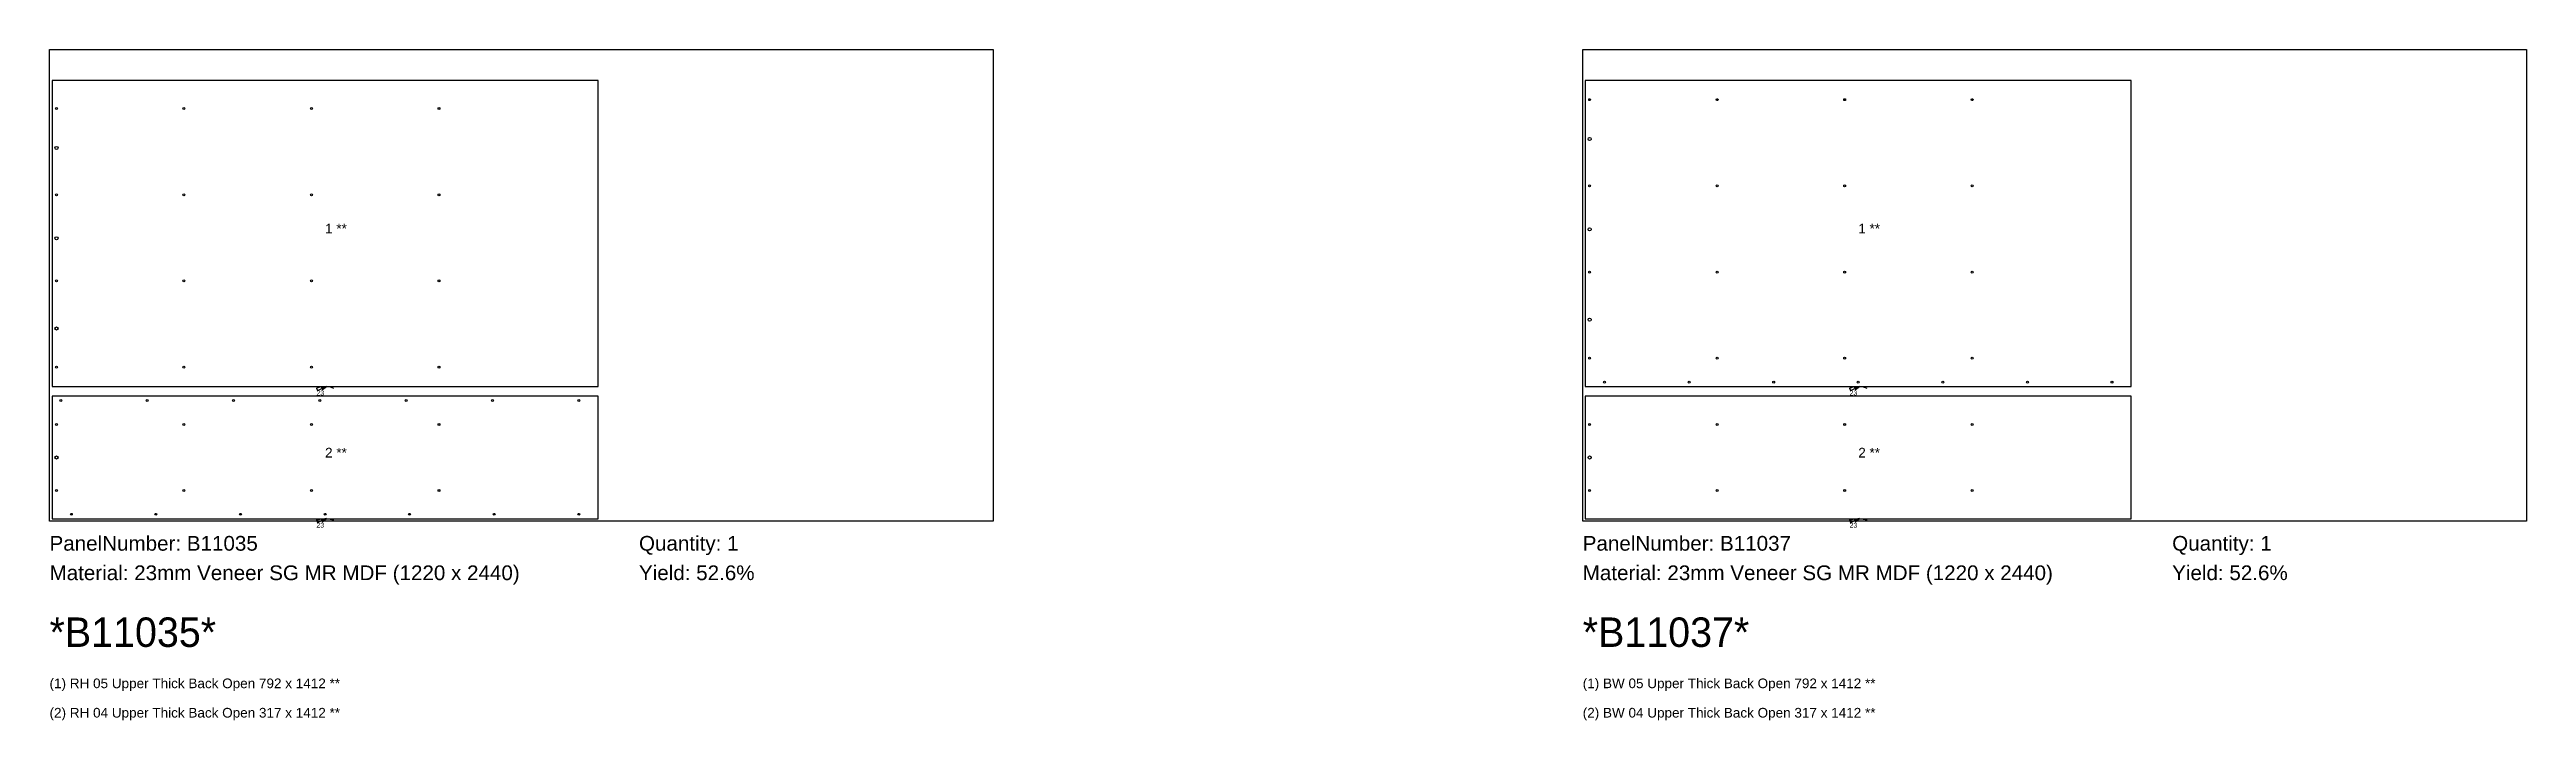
# Model space of a CAD drawing. Header units: inches. Extents: x -5 to 121280, y -1351 to 1225.
# Drawn here: x 67308 to 73712, y -515 to 1220 of the extents above; entities that cross this region are included whole.
import ezdxf

# ---------------------------------------------------------------- set-up
doc = ezdxf.new("R2010")
doc.units = ezdxf.units.IN
doc.header["$MEASUREMENT"] = 0
for name, color, linetype in [('BORDER_Z23P0RT1015', 7, 'Continuous'), ('NESTBORDER_Z23P0', 7, 'Continuous'), ('NESTTEXT', 1, 'Continuous'), ('PLINEDIRECTION', 6, 'Continuous'), ('VBORE_Z12P0', 3, 'Continuous'), ('VBORE_Z19P0', 3, 'Continuous'), ('VBORE_Z23P0', 3, 'Continuous')]:
    doc.layers.add(name, color=color, linetype=linetype)
doc.styles.add('BARCODE', font='3of9.TTF', dxfattribs={"height": 3})
doc.styles.get("Standard").update_dxf_attribs({"font": 'arial.ttf'})

msp = doc.modelspace()

# ---------------------------------------------------------------- texts
at = {"layer": 'NESTTEXT', "color": 1}
for s, height, p in [('1 **', 25, (68020.4, 744.4)), ('1 **', 25, (71984.4, 744.4)), ('2 **', 25, (68020.4, 164.8)), ('2 **', 25, (71984.4, 164.8)), ('PanelNumber: B11035', 38.1, (67308, -76.2)), ('Quantity: 1', 38.1, (68832, -76.2)), ('PanelNumber: B11037', 38.1, (71272, -76.2)), ('Quantity: 1', 38.1, (72796, -76.2)), ('Material: 23mm Veneer SG MR MDF (1220 x 2440)', 38.1, (67308, -152.4)), ('Yield: 52.6%', 38.1, (68832, -152.4)), ('Material: 23mm Veneer SG MR MDF (1220 x 2440)', 38.1, (71272, -152.4)), ('Yield: 52.6%', 38.1, (72796, -152.4)), ('(1) RH 05 Upper Thick Back Open 792 x 1412 **', 25, (67308, -431.8)), ('(1) BW 05 Upper Thick Back Open 792 x 1412 **', 25, (71272, -431.8)), ('(2) RH 04 Upper Thick Back Open 317 x 1412 **', 25, (67308, -507.8)), ('(2) BW 04 Upper Thick Back Open 317 x 1412 **', 25, (71272, -507.8))]:
    msp.add_text(s, height=height, dxfattribs=at).set_placement(p)
at = {"layer": 'NESTTEXT', "color": 1, "style": 'BARCODE'}
for s, p in [('*B11035*', (67308, -325.1)), ('*B11037*', (71272, -325.1))]:
    msp.add_text(s, height=76.2, dxfattribs=at).set_placement(p)
at = {"layer": 'PLINEDIRECTION', "color": 6}
for p in [(67998.1, 325.4), (71962.1, 325.4), (67998.1, -16.6), (71962.1, -16.6)]:
    msp.add_text('23', height=12.7, dxfattribs=at).set_placement(p)

# ---------------------------------------------------------------- linework, layer by layer
at = {"layer": 'BORDER_Z23P0RT1015', "color": 2}
for points in [[(67998.1, 344.4, -0.103855), (68017.2, 348.4), (68726.4, 348.4), (68726.4, 1140.3), (67314.4, 1140.3), (67314.4, 348.4), (68023.5, 348.4, -0.103855), (68042.6, 344.4)], [(71962.1, 344.4, -0.103855), (71981.2, 348.4), (72690.4, 348.4), (72690.4, 1140.3), (71278.4, 1140.3), (71278.4, 348.4), (71987.5, 348.4, -0.103855), (72006.6, 344.4)], [(67998.1, 2.4, -0.103855), (68017.2, 6.3), (68726.4, 6.3), (68726.4, 323.4), (67314.4, 323.4), (67314.4, 6.3), (68023.5, 6.3, -0.103855), (68042.6, 2.4)], [(71962.1, 2.4, -0.103855), (71981.2, 6.3), (72690.4, 6.3), (72690.4, 323.4), (71278.4, 323.4), (71278.4, 6.3), (71987.5, 6.3, -0.103855), (72006.6, 2.4)]]:
    msp.add_lwpolyline(points, format="xyb", dxfattribs=at)
at = {"layer": 'NESTBORDER_Z23P0', "color": 2}
for points in [[(67308, 0), (67308, 1220), (69748, 1220), (69748, 0)], [(71272, 0), (71272, 1220), (73712, 1220), (73712, 0)]]:
    msp.add_lwpolyline(points, close=True, dxfattribs=at)
at = {"layer": 'PLINEDIRECTION', "color": 6}
for points in [[(67998.1, 344.4), (68000.7, 338.5), (68023.9, 348.8), (68011, 346.6), (68013.6, 340.7), (68023.9, 348.8), (68011.7, 345.1), (68012.9, 342.2), (68023.9, 348.8)], [(71962.1, 344.4), (71964.7, 338.5), (71987.9, 348.8), (71975, 346.6), (71977.6, 340.7), (71987.9, 348.8), (71975.7, 345.1), (71976.9, 342.2), (71987.9, 348.8)], [(67998.1, 2.4), (68000.7, -3.5), (68023.9, 6.8), (68011, 4.6), (68013.6, -1.3), (68023.9, 6.8), (68011.7, 3.1), (68012.9, 0.2), (68023.9, 6.8)], [(71962.1, 2.4), (71964.7, -3.5), (71987.9, 6.8), (71975, 4.6), (71977.6, -1.3), (71987.9, 6.8), (71975.7, 3.1), (71976.9, 0.2), (71987.9, 6.8)]]:
    msp.add_lwpolyline(points, dxfattribs=at)
at = {"layer": 'VBORE_Z12P0', "color": 3}
for centre in [(67325.9, 965.4), (71289.9, 988.4), (67325.9, 731.9), (71289.9, 754.9), (71289.9, 521.4), (67325.9, 498.4), (67325.9, 164.8), (71289.9, 164.8)]:
    msp.add_circle(centre, 4, dxfattribs=at)
at = {"layer": 'VBORE_Z19P0', "color": 3}
for centre in [(71328.4, 359.9), (71547, 359.9), (71765.7, 359.9), (71984.4, 359.9), (72203, 359.9), (72421.7, 359.9), (72640.4, 359.9), (67364.4, 17.9), (67583, 17.9), (67801.7, 17.9), (68020.4, 17.9), (68239, 17.9), (68457.7, 17.9), (68676.4, 17.9)]:
    msp.add_circle(centre, 2.5, dxfattribs=at)
at = {"layer": 'VBORE_Z23P0', "color": 3}
for centre in [(71289.9, 1090.3), (71619.5, 1090.3), (71949.2, 1090.3), (72278.9, 1090.3), (67325.9, 1067.3), (67655.5, 1067.3), (67985.2, 1067.3), (68314.9, 1067.3), (67325.9, 844.4), (67655.5, 844.4), (67985.2, 844.4), (68314.9, 844.4), (71289.9, 867.4), (71619.5, 867.4), (71949.2, 867.4), (72278.9, 867.4), (71289.9, 644.4), (71619.5, 644.4), (71949.2, 644.4), (72278.9, 644.4), (67325.9, 621.4), (67655.5, 621.4), (67985.2, 621.4), (68314.9, 621.4), (67325.9, 398.4), (67655.5, 398.4), (67985.2, 398.4), (68314.9, 398.4), (71289.9, 421.4), (71619.5, 421.4), (71949.2, 421.4), (72278.9, 421.4), (67337.5, 311.9), (67560.6, 311.9), (67783.8, 311.9), (68006.9, 311.9), (68230.1, 311.9), (68453.2, 311.9), (68676.4, 311.9), (67325.9, 250.3), (67655.5, 250.3), (67985.2, 250.3), (68314.9, 250.3), (71289.9, 250.3), (71619.5, 250.3), (71949.2, 250.3), (72278.9, 250.3), (67325.9, 79.3), (67655.5, 79.3), (67985.2, 79.3), (68314.9, 79.3), (71289.9, 79.3), (71619.5, 79.3), (71949.2, 79.3), (72278.9, 79.3)]:
    msp.add_circle(centre, 2.5, dxfattribs=at)

msp.set_redraw_order([(e.dxf.handle, doc.entitydb.next_handle()) for e in msp.query("TEXT MTEXT ATTDEF DIMENSION ARC_DIMENSION")])  # texts and dimensions are drawn at this point

doc.saveas('drawing.dxf')
